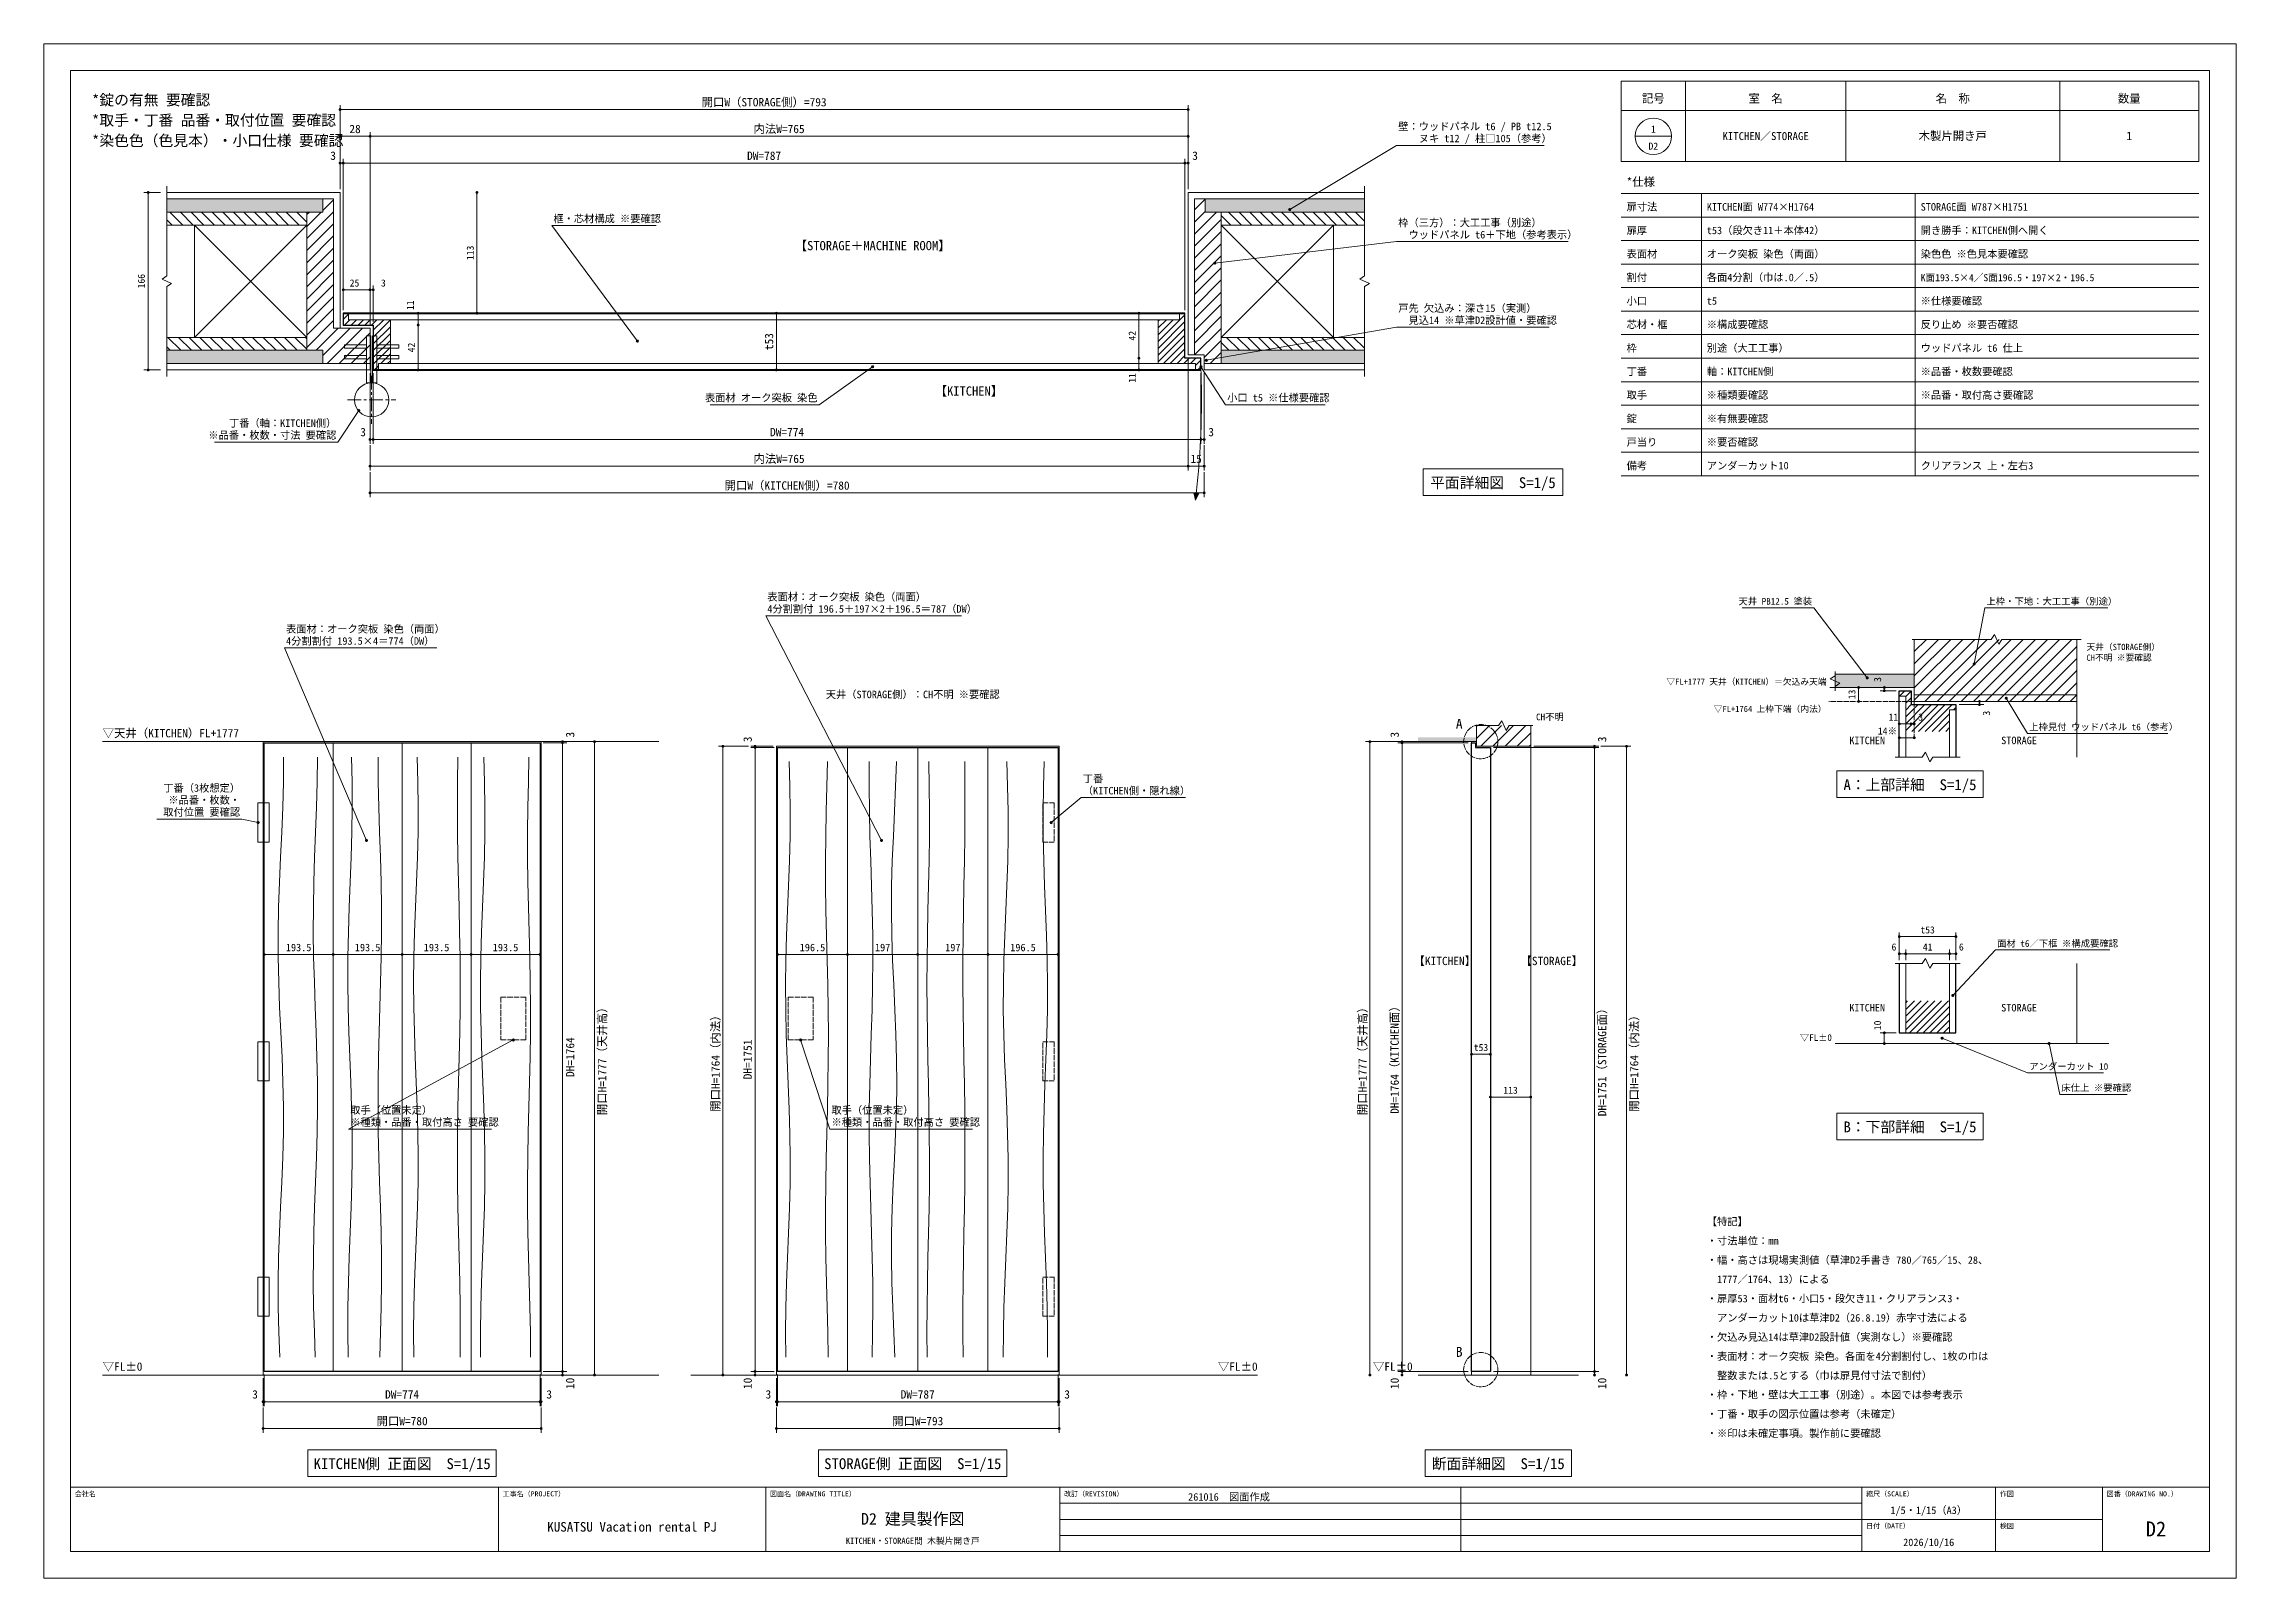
# Model space of a CAD drawing. Header units: millimetres. Extents: x 5 to 415, y 5 to 292.
import ezdxf
from ezdxf.enums import TextEntityAlignment as Align

# ---------------------------------------------------------------- set-up
doc = ezdxf.new("R2010")
doc.units = ezdxf.units.MM
doc.linetypes.add('CENTER', pattern=[5.08, 3.175, -0.635, 0.635, -0.635])
doc.linetypes.add('DASHED', pattern=[1.524, 1.27, -0.254])
for name, color, linetype in [('ハッチ', 8, 'Continuous'), ('図名', 7, 'Continuous'), ('図枠', 7, 'Continuous'), ('外形線', 7, 'Continuous'), ('寸法', 7, 'Continuous'), ('文字', 7, 'Continuous'), ('木目', 8, 'Continuous'), ('注記', 7, 'Continuous'), ('細線', 7, 'Continuous'), ('金物', 5, 'Continuous')]:
    doc.layers.add(name, color=color, linetype=linetype)
doc.styles.add('JP', font='msgothic.ttc')

msp = doc.modelspace()

# ---------------------------------------------------------------- texts
at = {"layer": '図名', "style": 'JP'}
for s, p in [('平面詳細図\u3000S=1/5', (276, 208.9)), ('A：上部詳細\u3000S=1/5', (354, 152.4)), ('B：下部詳細\u3000S=1/5', (354, 88.4)), ('KITCHEN側 正面図\u3000S=1/15', (72, 25.4)), ('STORAGE側 正面図\u3000S=1/15', (167.5, 25.4)), ('断面詳細図\u3000S=1/15', (277, 25.4))]:
    msp.add_text(s, height=2.028, dxfattribs=at).set_placement(p, align=Align.CENTER)
at = {"layer": '図枠', "true_color": 0x555555, "style": 'JP'}
for s, p in [('会社名', (10.8, 20.3)), ('工事名（PROJECT）', (90.8, 20.3)), ('図面名（DRAWING TITLE）', (140.8, 20.3)), ('改訂（REVISION）', (195.8, 20.3)), ('縮尺（SCALE）', (345.8, 20.3)), ('作図', (370.8, 20.3)), ('図番（DRAWING NO.）', (390.8, 20.3)), ('日付（DATE）', (345.8, 14.3)), ('検図', (370.8, 14.3))]:
    msp.add_text(s, height=0.936, dxfattribs=at).set_placement(p)
at = {"layer": '寸法', "style": 'JP'}
for s, height, p in [('開口W（STORAGE側）=793', 1.56, (139.7, 280.3)), ('28', 1.56, (63.2, 275.3)), ('内法W=765', 1.56, (142.5, 275.3)), ('3', 1.56, (59.1, 270.3)), ('DW=787', 1.56, (139.7, 270.3)), ('3', 1.56, (220.3, 270.3)), ('25', 1.326, (63.1, 246.6)), ('3', 1.33, (68.5, 246.6)), ('3', 1.56, (64.7, 218.6)), ('DW=774', 1.56, (144, 218.6)), ('3', 1.56, (223.3, 218.6)), ('内法W=765', 1.56, (142.5, 213.6)), ('15', 1.56, (220.5, 213.6)), ('開口W（KITCHEN側）=780', 1.56, (144, 208.6)), ('11', 1.326, (350.9, 165.4)), ('3', 1.33, (356, 165.4)), ('193.5', 1.404, (52.65, 122.27)), ('193.5', 1.404, (65.55, 122.27)), ('193.5', 1.404, (78.45, 122.27)), ('193.5', 1.404, (91.35, 122.27)), ('196.5', 1.404, (148.75, 122.27)), ('197', 1.404, (161.87, 122.27)), ('197', 1.404, (175, 122.27)), ('196.5', 1.404, (188.12, 122.27)), ('6', 1.33, (351, 122.4)), ('t53', 1.326, (357.3, 125.6)), ('41', 1.326, (357.3, 122.4)), ('6', 1.33, (363.6, 122.4)), ('t53', 1.326, (273.77, 103.6)), ('113', 1.326, (279.3, 95.6)), ('3', 1.56, (44.5, 38.6)), ('DW=774', 1.56, (72, 38.6)), ('3', 1.56, (99.5, 38.6)), ('3', 1.56, (140.5, 38.6)), ('DW=787', 1.56, (168.43, 38.6)), ('3', 1.56, (196.37, 38.6)), ('開口W=780', 1.56, (72, 33.6)), ('開口W=793', 1.56, (168.43, 33.6))]:
    msp.add_text(s, height=height, dxfattribs=at).set_placement(p, align=Align.CENTER)
for s, height, p in [('113', 1.326, (85.4, 252.9)), ('166', 1.326, (23.9, 247.6)), ('11', 1.326, (74.2, 243.1)), ('42', 1.326, (209.2, 237.4)), ('42', 1.326, (74.4, 235.2)), ('t53', 1.56, (141.4, 236.3)), ('11', 1.326, (209.2, 229.5)), ('3', 1.33, (348.6, 173.1)), ('13', 1.326, (343.8, 170.3)), ('3', 1.33, (368.96, 166.8)), ('3', 1.56, (104.2, 162.77)), ('3', 1.56, (137.4, 161.9)), ('3', 1.56, (258.4, 162.77)), ('3', 1.56, (297.2, 161.9)), ('開口H=1777（天井高）', 1.56, (110.2, 102.23)), ('開口H=1777（天井高）', 1.56, (252.4, 102.23)), ('DH=1764（KITCHEN面）', 1.56, (258.4, 102.47)), ('DH=1751（STORAGE面）', 1.56, (297.2, 102.03)), ('開口H=1764（内法）', 1.56, (131.4, 101.8)), ('開口H=1764（内法）', 1.56, (303.2, 101.8)), ('10', 1.326, (348.6, 108.4)), ('DH=1764', 1.56, (104.2, 102.47)), ('DH=1751', 1.56, (137.4, 102.03)), ('10', 1.56, (104.2, 41.43)), ('10', 1.56, (137.4, 41.43)), ('10', 1.56, (258.4, 41.43)), ('10', 1.56, (297.2, 41.43))]:
    msp.add_text(s, height=height, rotation=90, dxfattribs=at).set_placement(p, align=Align.CENTER)
at = {"layer": '寸法', "true_color": 0xd81e1e, "style": 'JP'}
msp.add_text('14※', height=1.326, dxfattribs=at).set_placement((349.8, 162.8), align=Align.CENTER)
at = {"layer": '文字', "true_color": 0xd81e1e, "style": 'JP'}
for s, height, p in [('*錠の有無 要確認', 2.028, (14, 280.5)), ('*取手・丁番 品番・取付位置 要確認', 2.028, (14, 276.7)), ('*染色色（色見本）・小口仕様 要確認', 2.028, (14, 272.9)), ('染色色 ※色見本要確認', 1.404, (356, 252)), ('※仕様要確認', 1.404, (356, 243.2)), ('※構成要確認', 1.404, (316, 238.8)), ('反り止め ※要否確認', 1.404, (356, 238.8)), ('※品番・枚数要確認', 1.404, (356, 230)), ('※種類要確認', 1.404, (316, 225.6)), ('※品番・取付高さ要確認', 1.404, (356, 225.6)), ('※有無要確認', 1.404, (316, 221.2)), ('※要否確認', 1.404, (316, 216.8)), ('天井（STORAGE側）', 1.17, (387, 178.6)), ('CH不明 ※要確認', 1.17, (387, 176.6)), ('CH不明', 1.248, (284.07, 165.47)), ('・欠込み見込14は草津D2設計値（実測なし）※要確認', 1.404, (316, 49.4)), ('・※印は未確定事項。製作前に要確認', 1.404, (316, 31.4))]:
    msp.add_text(s, height=height, dxfattribs=at).set_placement(p)
at = {"layer": '文字', "style": 'JP'}
for s, height, p in [('記号', 1.56, (306, 281)), ('室\u3000名', 1.56, (327, 281)), ('名\u3000称', 1.56, (362, 281)), ('数量', 1.56, (395, 281)), ('1', 1.33, (306, 275.4)), ('KITCHEN／STORAGE', 1.482, (327, 274)), ('木製片開き戸', 1.56, (362, 274)), ('1', 1.56, (395, 274)), ('D2', 1.326, (306, 272.2)), ('【STORAGE＋MACHINE ROOM】', 1.716, (160, 253.4)), ('【KITCHEN】', 1.716, (178, 226.2)), ('KITCHEN', 1.404, (346, 161)), ('STORAGE', 1.404, (374.4, 161)), ('【KITCHEN】', 1.56, (267, 119.67)), ('【STORAGE】', 1.56, (287, 119.67)), ('KITCHEN', 1.404, (346, 111)), ('STORAGE', 1.404, (374.4, 111)), ('D2 建具製作図', 2.184, (167.5, 15)), ('1/5・1/15（A3）', 1.404, (357.5, 17)), ('KUSATSU Vacation rental PJ', 1.794, (115, 13.7)), ('KITCHEN・STORAGE間 木製片開き戸', 1.17, (167.5, 11.4)), ('2026/10/16', 1.404, (357.5, 11)), ('D2', 2.808, (400, 12.8))]:
    msp.add_text(s, height=height, dxfattribs=at).set_placement(p, align=Align.CENTER)
for s, height, p in [('*仕様', 1.56, (301, 265.4)), ('扉寸法', 1.404, (301, 260.8)), ('KITCHEN面 W774×H1764', 1.404, (316, 260.8)), ('STORAGE面 W787×H1751', 1.404, (356, 260.8)), ('扉厚', 1.404, (301, 256.4)), ('t53（段欠き11＋本体42）', 1.404, (316, 256.4)), ('開き勝手：KITCHEN側へ開く', 1.404, (356, 256.4)), ('表面材', 1.404, (301, 252)), ('オーク突板 染色（両面）', 1.404, (316, 252)), ('割付', 1.404, (301, 247.6)), ('各面4分割（巾は.0／.5）', 1.404, (316, 247.6)), ('K面193.5×4／S面196.5・197×2・196.5', 1.326, (356, 247.6)), ('小口', 1.404, (301, 243.2)), ('t5', 1.404, (316, 243.2)), ('芯材・框', 1.404, (301, 238.8)), ('枠', 1.4, (301, 234.4)), ('別途（大工工事）', 1.404, (316, 234.4)), ('ウッドパネル t6 仕上', 1.404, (356, 234.4)), ('丁番', 1.404, (301, 230)), ('軸：KITCHEN側', 1.404, (316, 230)), ('取手', 1.404, (301, 225.6)), ('錠', 1.4, (301, 221.2)), ('戸当り', 1.404, (301, 216.8)), ('備考', 1.404, (301, 212.4)), ('アンダーカット10', 1.404, (316, 212.4)), ('クリアランス 上・左右3', 1.404, (356, 212.4)), ('▽天井（KITCHEN）FL+1777', 1.56, (16, 162.27)), ('【特記】', 1.404, (316, 71)), ('・寸法単位：mm', 1.404, (316, 67.4)), ('・幅・高さは現場実測値（草津D2手書き 780／765／15、28、', 1.404, (316, 63.8)), ('\u30001777／1764、13）による', 1.404, (316, 60.2)), ('・扉厚53・面材t6・小口5・段欠き11・クリアランス3・', 1.404, (316, 56.6)), ('\u3000アンダーカット10は草津D2（26.8.19）赤字寸法による', 1.404, (316, 53)), ('▽FL±0', 1.56, (16, 43.8)), ('・表面材：オーク突板 染色。各面を4分割割付し、1枚の巾は', 1.404, (316, 45.8)), ('\u3000整数または.5とする（巾は扉見付寸法で割付）', 1.404, (316, 42.2)), ('・枠・下地・壁は大工工事（別途）。本図では参考表示', 1.404, (316, 38.6)), ('・丁番・取手の図示位置は参考（未確定）', 1.404, (316, 35)), ('261016\u3000図面作成', 1.404, (219, 19.5))]:
    msp.add_text(s, height=height, dxfattribs=at).set_placement(p)
for s, height, p in [('▽FL+1777 天井（KITCHEN）＝欠込み天端', 1.17, (338.4, 172.1)), ('▽FL+1764 上枠下端（内法）', 1.17, (338.4, 167)), ('A', 1.87, (270.33, 163.87)), ('▽FL±0', 1.248, (339.4, 105.5)), ('▽FL±0', 1.56, (232, 43.8)), ('▽FL±0', 1.56, (261, 43.8)), ('B', 1.87, (270.33, 46.4))]:
    msp.add_text(s, height=height, dxfattribs=at).set_placement(p, align=Align.RIGHT)
at = {"layer": '文字', "true_color": 0xd81e1e, "style": 'JP'}
msp.add_text('天井（STORAGE側）：CH不明 ※要確認', height=1.404, dxfattribs=at).set_placement((167.5, 169.6), align=Align.CENTER)
at = {"layer": '注記', "style": 'JP'}
for s, height, p in [('壁：ウッドパネル t6 / PB t12.5', 1.404, (258.3, 275.85)), ('\u3000\u3000ヌキ t12 / 柱□105（参考）', 1.404, (258.3, 273.6)), ('枠（三方）：大工工事（別途）', 1.404, (258.3, 257.85)), ('\u3000ウッドパネル t6＋下地（参考表示）', 1.404, (258.3, 255.6)), ('戸先 欠込み：深さ15（実測）', 1.404, (258.3, 241.85)), ('表面材：オーク突板 染色（両面）', 1.404, (140.3, 187.85)), ('4分割割付 196.5＋197×2＋196.5＝787（DW）', 1.404, (140.3, 185.6)), ('上枠・下地：大工工事（別途）', 1.248, (368.3, 187.1)), ('表面材：オーク突板 染色（両面）', 1.404, (50.3, 181.85)), ('4分割割付 193.5×4＝774（DW）', 1.404, (50.3, 179.6)), ('上枠見付 ウッドパネル t6（参考）', 1.248, (376.3, 163.6)), ('アンダーカット 10', 1.248, (376.3, 100.1))]:
    msp.add_text(s, height=height, dxfattribs=at).set_placement(p)
at = {"layer": '注記', "true_color": 0xd81e1e, "style": 'JP'}
for s, height, p in [('框・芯材構成 ※要確認', 1.404, (100.3, 258.6)), ('\u3000見込14 ※草津D2設計値・要確認', 1.404, (258.3, 239.6)), ('小口 t5 ※仕様要確認', 1.404, (226.3, 225.1)), ('面材 t6／下框 ※構成要確認', 1.248, (370.3, 123.1)), ('床仕上 ※要確認', 1.248, (382.3, 96.1))]:
    msp.add_text(s, height=height, dxfattribs=at).set_placement(p)
at = {"layer": '注記', "style": 'JP'}
for s, height, p in [('表面材 オーク突板 染色', 1.404, (149.7, 225.1)), ('天井 PB12.5 塗装', 1.248, (335.7, 187.1))]:
    msp.add_text(s, height=height, dxfattribs=at).set_placement(p, align=Align.RIGHT)
at = {"layer": '注記', "true_color": 0x1d1ddd, "style": 'JP'}
for s, p in [('丁番（軸：KITCHEN側）', (59.7, 220.35)), ('※品番・枚数・寸法 要確認', (59.7, 218.1)), ('丁番（3枚想定）', (41.7, 152.1)), ('\u3000取付位置 要確認', (41.7, 147.6)), ('※品番・枚数・', (41.7, 149.85))]:
    msp.add_text(s, height=1.404, dxfattribs=at).set_placement(p, align=Align.RIGHT)
for s, p in [('丁番', (199.3, 153.85)), ('（KITCHEN側・隠れ線）', (199.3, 151.6)), ('取手（位置未定）', (62.3, 91.85)), ('※種類・品番・取付高さ 要確認', (62.3, 89.6)), ('取手（位置未定）', (152.3, 91.85)), ('※種類・品番・取付高さ 要確認', (152.3, 89.6))]:
    msp.add_text(s, height=1.404, dxfattribs=at).set_placement(p)

# ---------------------------------------------------------------- hatches: boundary and pattern name
at = {"layer": 'ハッチ', "true_color": 0xe6e6e6}
for points in [[(28, 260.5), (57.2, 260.5), (57.2, 263), (28, 263)], [(222.2, 260.5), (252, 260.5), (252, 263), (222.2, 263)], [(28, 232.2), (57.2, 232.2), (57.2, 234.7), (28, 234.7)], [(225.2, 232.2), (252, 232.2), (252, 234.7), (225.2, 234.7)], [(340, 171.6), (354.8, 171.6), (354.8, 174.1), (340, 174.1)], [(262, 161.47), (272.93, 161.47), (272.93, 162.3), (262, 162.3)]]:
    msp.add_hatch(color=7, dxfattribs=at).paths.add_polyline_path(points)
at = {"layer": 'ハッチ', "true_color": 0x969696}
h = msp.add_hatch(dxfattribs=at)
h.set_pattern_fill('ANSI31', scale=0.503937)
h.paths.add_polyline_path([(54.2, 234.7), (57.2, 234.7), (57.2, 232.2), (66, 232.2), (66, 238.8), (59.2, 238.8), (59.2, 263), (57.2, 263), (57.2, 260.5), (54.2, 260.5)])
h = msp.add_hatch(dxfattribs=at)
h.set_pattern_fill('ANSI31', scale=0.503937)
h.paths.add_polyline_path([(225.2, 260.5), (225.2, 232.2), (222, 232.2), (222, 233.8), (220.2, 233.8), (220.2, 263), (222.2, 263), (222.2, 260.5)])
h = msp.add_hatch(dxfattribs=at)
h.set_pattern_fill('ANSI31', scale=0.440945, angle=-90)
h.paths.add_polyline_path([(28, 258.1), (54.2, 258.1), (54.2, 260.5), (28, 260.5)])
h = msp.add_hatch(dxfattribs=at)
h.set_pattern_fill('ANSI31', scale=0.440945, angle=-90)
h.paths.add_polyline_path([(225.2, 258.1), (252, 258.1), (252, 260.5), (225.2, 260.5)])
at = {"layer": 'ハッチ', "true_color": 0x000000}
h = msp.add_hatch(dxfattribs=at)
h.set_pattern_fill('ANSI31', scale=0.283465)
h.paths.add_polyline_path([(66.6, 239.4), (66.6, 231), (67.6, 231), (67.6, 232.2), (69.8, 232.2), (69.8, 240.4), (62, 240.4), (62, 241.6), (61, 241.6), (61, 239.4)])
h = msp.add_hatch(dxfattribs=at)
h.set_pattern_fill('ANSI31', scale=0.283465)
h.paths.add_polyline_path([(213.4, 232.2), (220.4, 232.2), (220.4, 231), (221.4, 231), (221.4, 233.2), (218.4, 233.2), (218.4, 241.6), (217.4, 241.6), (217.4, 240.4), (213.4, 240.4)])
at = {"layer": 'ハッチ', "true_color": 0x969696}
h = msp.add_hatch(dxfattribs=at)
h.set_pattern_fill('ANSI31', scale=0.440945, angle=-90)
h.paths.add_polyline_path([(28, 234.7), (54.2, 234.7), (54.2, 237.1), (28, 237.1)])
h = msp.add_hatch(dxfattribs=at)
h.set_pattern_fill('ANSI31', scale=0.440945, angle=-90)
h.paths.add_polyline_path([(225.2, 234.7), (252, 234.7), (252, 237.1), (225.2, 237.1)])
at = {"layer": 'ハッチ'}
msp.add_hatch(color=7, dxfattribs=at).paths.add_polyline_path([(220.37, 206.67), (220.04, 208.03), (221, 207.92)])
at = {"layer": 'ハッチ', "true_color": 0x969696}
h = msp.add_hatch(dxfattribs=at)
h.set_pattern_fill('ANSI31', scale=0.503937)
h.paths.add_polyline_path([(354.8, 180.6), (354.8, 169), (385.2, 169), (385.2, 180.6)])
at = {"layer": 'ハッチ', "true_color": 0x000000}
h = msp.add_hatch(dxfattribs=at)
h.set_pattern_fill('ANSI31', scale=0.283465)
h.paths.add_polyline_path([(352, 170), (352, 171), (354.2, 171), (354.2, 168.4), (362.6, 168.4), (362.6, 167.4), (361.4, 167.4), (361.4, 163.4), (353.2, 163.4), (353.2, 170)])
at = {"layer": 'ハッチ', "true_color": 0x969696}
h = msp.add_hatch(dxfattribs=at)
h.set_pattern_fill('ANSI31', scale=0.503937)
h.paths.add_polyline_path([(272.93, 164.47), (272.93, 160.6), (283.07, 160.6), (283.07, 164.47)])
at = {"layer": 'ハッチ', "true_color": 0x000000}
h = msp.add_hatch(dxfattribs=at)
h.set_pattern_fill('ANSI31', scale=0.283465)
h.paths.add_polyline_path([(353.2, 107), (361.4, 107), (361.4, 113), (353.2, 113)])
at = {"layer": '寸法'}
h = msp.add_hatch(color=7, dxfattribs=at)
edge = h.paths.add_edge_path()
edge.add_arc((60.4, 279.7), 0.28, 0, 360)
h = msp.add_hatch(color=7, dxfattribs=at)
edge = h.paths.add_edge_path()
edge.add_arc((219, 279.7), 0.28, 0, 360)
h = msp.add_hatch(color=7, dxfattribs=at)
edge = h.paths.add_edge_path()
edge.add_arc((60.4, 274.7), 0.28, 0, 360)
h = msp.add_hatch(color=7, dxfattribs=at)
edge = h.paths.add_edge_path()
edge.add_arc((66, 274.7), 0.28, 0, 360)
h = msp.add_hatch(color=7, dxfattribs=at)
edge = h.paths.add_edge_path()
edge.add_arc((219, 274.7), 0.28, 0, 360)
h = msp.add_hatch(color=7, dxfattribs=at)
edge = h.paths.add_edge_path()
edge.add_arc((60.4, 269.7), 0.28, 0, 360)
h = msp.add_hatch(color=7, dxfattribs=at)
edge = h.paths.add_edge_path()
edge.add_arc((61, 269.7), 0.28, 0, 360)
h = msp.add_hatch(color=7, dxfattribs=at)
edge = h.paths.add_edge_path()
edge.add_arc((218.4, 269.7), 0.28, 0, 360)
h = msp.add_hatch(color=7, dxfattribs=at)
edge = h.paths.add_edge_path()
edge.add_arc((219, 269.7), 0.28, 0, 360)
h = msp.add_hatch(color=7, dxfattribs=at)
edge = h.paths.add_edge_path()
edge.add_arc((24.5, 264.2), 0.28, 0, 360)
h = msp.add_hatch(color=7, dxfattribs=at)
edge = h.paths.add_edge_path()
edge.add_arc((86, 264.2), 0.28, 0, 360)
h = msp.add_hatch(color=7, dxfattribs=at)
edge = h.paths.add_edge_path()
edge.add_arc((61, 246), 0.28, 0, 360)
h = msp.add_hatch(color=7, dxfattribs=at)
edge = h.paths.add_edge_path()
edge.add_arc((66, 246), 0.28, 0, 360)
h = msp.add_hatch(color=7, dxfattribs=at)
edge = h.paths.add_edge_path()
edge.add_arc((66.6, 246), 0.28, 0, 360)
h = msp.add_hatch(color=7, dxfattribs=at)
edge = h.paths.add_edge_path()
edge.add_arc((75, 241.6), 0.28, 0, 360)
h = msp.add_hatch(color=7, dxfattribs=at)
edge = h.paths.add_edge_path()
edge.add_arc((75, 239.4), 0.28, 0, 360)
h = msp.add_hatch(color=7, dxfattribs=at)
edge = h.paths.add_edge_path()
edge.add_arc((86, 241.6), 0.28, 0, 360)
h = msp.add_hatch(color=7, dxfattribs=at)
edge = h.paths.add_edge_path()
edge.add_arc((142, 241.6), 0.28, 0, 360)
h = msp.add_hatch(color=7, dxfattribs=at)
edge = h.paths.add_edge_path()
edge.add_arc((209.8, 241.6), 0.28, 0, 360)
h = msp.add_hatch(color=7, dxfattribs=at)
edge = h.paths.add_edge_path()
edge.add_arc((24.5, 231), 0.28, 0, 360)
h = msp.add_hatch(color=7, dxfattribs=at)
edge = h.paths.add_edge_path()
edge.add_arc((75, 231), 0.28, 0, 360)
h = msp.add_hatch(color=7, dxfattribs=at)
edge = h.paths.add_edge_path()
edge.add_arc((142, 231), 0.28, 0, 360)
h = msp.add_hatch(color=7, dxfattribs=at)
edge = h.paths.add_edge_path()
edge.add_arc((209.8, 233.2), 0.28, 0, 360)
h = msp.add_hatch(color=7, dxfattribs=at)
edge = h.paths.add_edge_path()
edge.add_arc((209.8, 231), 0.28, 0, 360)
h = msp.add_hatch(color=7, dxfattribs=at)
edge = h.paths.add_edge_path()
edge.add_arc((66, 218), 0.28, 0, 360)
h = msp.add_hatch(color=7, dxfattribs=at)
edge = h.paths.add_edge_path()
edge.add_arc((66.6, 218), 0.28, 0, 360)
h = msp.add_hatch(color=7, dxfattribs=at)
edge = h.paths.add_edge_path()
edge.add_arc((221.4, 218), 0.28, 0, 360)
h = msp.add_hatch(color=7, dxfattribs=at)
edge = h.paths.add_edge_path()
edge.add_arc((222, 218), 0.28, 0, 360)
h = msp.add_hatch(color=7, dxfattribs=at)
edge = h.paths.add_edge_path()
edge.add_arc((66, 213), 0.28, 0, 360)
h = msp.add_hatch(color=7, dxfattribs=at)
edge = h.paths.add_edge_path()
edge.add_arc((219, 213), 0.28, 0, 360)
h = msp.add_hatch(color=7, dxfattribs=at)
edge = h.paths.add_edge_path()
edge.add_arc((222, 213), 0.28, 0, 360)
h = msp.add_hatch(color=7, dxfattribs=at)
edge = h.paths.add_edge_path()
edge.add_arc((66, 208), 0.28, 0, 360)
h = msp.add_hatch(color=7, dxfattribs=at)
edge = h.paths.add_edge_path()
edge.add_arc((222, 208), 0.28, 0, 360)
h = msp.add_hatch(color=7, dxfattribs=at)
edge = h.paths.add_edge_path()
edge.add_arc((344.4, 171.6), 0.28, 0, 360)
h = msp.add_hatch(color=7, dxfattribs=at)
edge = h.paths.add_edge_path()
edge.add_arc((344.4, 169), 0.28, 0, 360)
h = msp.add_hatch(color=7, dxfattribs=at)
edge = h.paths.add_edge_path()
edge.add_arc((349.2, 171.6), 0.28, 0, 360)
h = msp.add_hatch(color=7, dxfattribs=at)
edge = h.paths.add_edge_path()
edge.add_arc((349.2, 171), 0.28, 0, 360)
h = msp.add_hatch(color=7, dxfattribs=at)
edge = h.paths.add_edge_path()
edge.add_arc((367, 169), 0.28, 0, 360)
h = msp.add_hatch(color=7, dxfattribs=at)
edge = h.paths.add_edge_path()
edge.add_arc((367, 168.4), 0.28, 0, 360)
h = msp.add_hatch(color=7, dxfattribs=at)
edge = h.paths.add_edge_path()
edge.add_arc((352, 164.8), 0.28, 0, 360)
h = msp.add_hatch(color=7, dxfattribs=at)
edge = h.paths.add_edge_path()
edge.add_arc((354.2, 164.8), 0.28, 0, 360)
h = msp.add_hatch(color=7, dxfattribs=at)
edge = h.paths.add_edge_path()
edge.add_arc((354.8, 164.8), 0.28, 0, 360)
h = msp.add_hatch(color=7, dxfattribs=at)
edge = h.paths.add_edge_path()
edge.add_arc((102, 161.47), 0.28, 0, 360)
h = msp.add_hatch(color=7, dxfattribs=at)
edge = h.paths.add_edge_path()
edge.add_arc((102, 161.27), 0.28, 0, 360)
h = msp.add_hatch(color=7, dxfattribs=at)
edge = h.paths.add_edge_path()
edge.add_arc((108, 161.47), 0.28, 0, 360)
h = msp.add_hatch(color=7, dxfattribs=at)
edge = h.paths.add_edge_path()
edge.add_arc((132, 160.6), 0.28, 0, 360)
h = msp.add_hatch(color=7, dxfattribs=at)
edge = h.paths.add_edge_path()
edge.add_arc((138, 160.6), 0.28, 0, 360)
h = msp.add_hatch(color=7, dxfattribs=at)
edge = h.paths.add_edge_path()
edge.add_arc((138, 160.4), 0.28, 0, 360)
h = msp.add_hatch(color=7, dxfattribs=at)
edge = h.paths.add_edge_path()
edge.add_arc((253, 161.47), 0.28, 0, 360)
h = msp.add_hatch(color=7, dxfattribs=at)
edge = h.paths.add_edge_path()
edge.add_arc((259, 161.47), 0.28, 0, 360)
h = msp.add_hatch(color=7, dxfattribs=at)
edge = h.paths.add_edge_path()
edge.add_arc((259, 161.27), 0.28, 0, 360)
h = msp.add_hatch(color=7, dxfattribs=at)
edge = h.paths.add_edge_path()
edge.add_arc((295, 160.6), 0.28, 0, 360)
h = msp.add_hatch(color=7, dxfattribs=at)
edge = h.paths.add_edge_path()
edge.add_arc((295, 160.4), 0.28, 0, 360)
h = msp.add_hatch(color=7, dxfattribs=at)
edge = h.paths.add_edge_path()
edge.add_arc((301, 160.6), 0.28, 0, 360)
h = msp.add_hatch(color=7, dxfattribs=at)
edge = h.paths.add_edge_path()
edge.add_arc((352, 162.2), 0.28, 0, 360)
h = msp.add_hatch(color=7, dxfattribs=at)
edge = h.paths.add_edge_path()
edge.add_arc((354.8, 162.2), 0.28, 0, 360)
h = msp.add_hatch(color=7, dxfattribs=at)
edge = h.paths.add_edge_path()
edge.add_arc((352, 125), 0.28, 0, 360)
h = msp.add_hatch(color=7, dxfattribs=at)
edge = h.paths.add_edge_path()
edge.add_arc((362.6, 125), 0.28, 0, 360)
h = msp.add_hatch(color=7, dxfattribs=at)
edge = h.paths.add_edge_path()
edge.add_arc((46.2, 121.67), 0.28, 0, 360)
h = msp.add_hatch(color=7, dxfattribs=at)
edge = h.paths.add_edge_path()
edge.add_arc((59.1, 121.67), 0.28, 0, 360)
h = msp.add_hatch(color=7, dxfattribs=at)
edge = h.paths.add_edge_path()
edge.add_arc((72, 121.67), 0.28, 0, 360)
h = msp.add_hatch(color=7, dxfattribs=at)
edge = h.paths.add_edge_path()
edge.add_arc((84.9, 121.67), 0.28, 0, 360)
h = msp.add_hatch(color=7, dxfattribs=at)
edge = h.paths.add_edge_path()
edge.add_arc((97.8, 121.67), 0.28, 0, 360)
h = msp.add_hatch(color=7, dxfattribs=at)
edge = h.paths.add_edge_path()
edge.add_arc((142.2, 121.67), 0.28, 0, 360)
h = msp.add_hatch(color=7, dxfattribs=at)
edge = h.paths.add_edge_path()
edge.add_arc((155.3, 121.67), 0.28, 0, 360)
h = msp.add_hatch(color=7, dxfattribs=at)
edge = h.paths.add_edge_path()
edge.add_arc((168.43, 121.67), 0.28, 0, 360)
h = msp.add_hatch(color=7, dxfattribs=at)
edge = h.paths.add_edge_path()
edge.add_arc((181.57, 121.67), 0.28, 0, 360)
h = msp.add_hatch(color=7, dxfattribs=at)
edge = h.paths.add_edge_path()
edge.add_arc((194.67, 121.67), 0.28, 0, 360)
h = msp.add_hatch(color=7, dxfattribs=at)
edge = h.paths.add_edge_path()
edge.add_arc((352, 121.8), 0.28, 0, 360)
h = msp.add_hatch(color=7, dxfattribs=at)
edge = h.paths.add_edge_path()
edge.add_arc((353.2, 121.8), 0.28, 0, 360)
h = msp.add_hatch(color=7, dxfattribs=at)
edge = h.paths.add_edge_path()
edge.add_arc((361.4, 121.8), 0.28, 0, 360)
h = msp.add_hatch(color=7, dxfattribs=at)
edge = h.paths.add_edge_path()
edge.add_arc((362.6, 121.8), 0.28, 0, 360)
h = msp.add_hatch(color=7, dxfattribs=at)
edge = h.paths.add_edge_path()
edge.add_arc((349.2, 107), 0.28, 0, 360)
h = msp.add_hatch(color=7, dxfattribs=at)
edge = h.paths.add_edge_path()
edge.add_arc((272, 103), 0.28, 0, 360)
h = msp.add_hatch(color=7, dxfattribs=at)
edge = h.paths.add_edge_path()
edge.add_arc((275.53, 103), 0.28, 0, 360)
h = msp.add_hatch(color=7, dxfattribs=at)
edge = h.paths.add_edge_path()
edge.add_arc((349.2, 105), 0.28, 0, 360)
h = msp.add_hatch(color=7, dxfattribs=at)
edge = h.paths.add_edge_path()
edge.add_arc((275.53, 95), 0.28, 0, 360)
h = msp.add_hatch(color=7, dxfattribs=at)
edge = h.paths.add_edge_path()
edge.add_arc((283.07, 95), 0.28, 0, 360)
h = msp.add_hatch(color=7, dxfattribs=at)
edge = h.paths.add_edge_path()
edge.add_arc((102, 43.67), 0.28, 0, 360)
h = msp.add_hatch(color=7, dxfattribs=at)
edge = h.paths.add_edge_path()
edge.add_arc((102, 43), 0.28, 0, 360)
h = msp.add_hatch(color=7, dxfattribs=at)
edge = h.paths.add_edge_path()
edge.add_arc((108, 43), 0.28, 0, 360)
h = msp.add_hatch(color=7, dxfattribs=at)
edge = h.paths.add_edge_path()
edge.add_arc((132, 43), 0.28, 0, 360)
h = msp.add_hatch(color=7, dxfattribs=at)
edge = h.paths.add_edge_path()
edge.add_arc((138, 43.67), 0.28, 0, 360)
h = msp.add_hatch(color=7, dxfattribs=at)
edge = h.paths.add_edge_path()
edge.add_arc((138, 43), 0.28, 0, 360)
h = msp.add_hatch(color=7, dxfattribs=at)
edge = h.paths.add_edge_path()
edge.add_arc((253, 43), 0.28, 0, 360)
h = msp.add_hatch(color=7, dxfattribs=at)
edge = h.paths.add_edge_path()
edge.add_arc((259, 43.67), 0.28, 0, 360)
h = msp.add_hatch(color=7, dxfattribs=at)
edge = h.paths.add_edge_path()
edge.add_arc((259, 43), 0.28, 0, 360)
h = msp.add_hatch(color=7, dxfattribs=at)
edge = h.paths.add_edge_path()
edge.add_arc((295, 43.67), 0.28, 0, 360)
h = msp.add_hatch(color=7, dxfattribs=at)
edge = h.paths.add_edge_path()
edge.add_arc((295, 43), 0.28, 0, 360)
h = msp.add_hatch(color=7, dxfattribs=at)
edge = h.paths.add_edge_path()
edge.add_arc((301, 43), 0.28, 0, 360)
h = msp.add_hatch(color=7, dxfattribs=at)
edge = h.paths.add_edge_path()
edge.add_arc((46, 38), 0.28, 0, 360)
h = msp.add_hatch(color=7, dxfattribs=at)
edge = h.paths.add_edge_path()
edge.add_arc((46.2, 38), 0.28, 0, 360)
h = msp.add_hatch(color=7, dxfattribs=at)
edge = h.paths.add_edge_path()
edge.add_arc((97.8, 38), 0.28, 0, 360)
h = msp.add_hatch(color=7, dxfattribs=at)
edge = h.paths.add_edge_path()
edge.add_arc((98, 38), 0.28, 0, 360)
h = msp.add_hatch(color=7, dxfattribs=at)
edge = h.paths.add_edge_path()
edge.add_arc((142, 38), 0.28, 0, 360)
h = msp.add_hatch(color=7, dxfattribs=at)
edge = h.paths.add_edge_path()
edge.add_arc((142.2, 38), 0.28, 0, 360)
h = msp.add_hatch(color=7, dxfattribs=at)
edge = h.paths.add_edge_path()
edge.add_arc((194.67, 38), 0.28, 0, 360)
h = msp.add_hatch(color=7, dxfattribs=at)
edge = h.paths.add_edge_path()
edge.add_arc((194.87, 38), 0.28, 0, 360)
h = msp.add_hatch(color=7, dxfattribs=at)
edge = h.paths.add_edge_path()
edge.add_arc((46, 33), 0.28, 0, 360)
h = msp.add_hatch(color=7, dxfattribs=at)
edge = h.paths.add_edge_path()
edge.add_arc((98, 33), 0.28, 0, 360)
h = msp.add_hatch(color=7, dxfattribs=at)
edge = h.paths.add_edge_path()
edge.add_arc((142, 33), 0.28, 0, 360)
h = msp.add_hatch(color=7, dxfattribs=at)
edge = h.paths.add_edge_path()
edge.add_arc((194.87, 33), 0.28, 0, 360)
at = {"layer": '注記'}
h = msp.add_hatch(color=7, dxfattribs=at)
edge = h.paths.add_edge_path()
edge.add_arc((238, 261), 0.3, 0, 360)
h = msp.add_hatch(color=7, dxfattribs=at)
edge = h.paths.add_edge_path()
edge.add_arc((224, 251), 0.3, 0, 360)
h = msp.add_hatch(color=7, dxfattribs=at)
edge = h.paths.add_edge_path()
edge.add_arc((116, 236.4), 0.3, 0, 360)
h = msp.add_hatch(color=7, dxfattribs=at)
edge = h.paths.add_edge_path()
edge.add_arc((160, 231.6), 0.3, 0, 360)
h = msp.add_hatch(color=7, dxfattribs=at)
edge = h.paths.add_edge_path()
edge.add_arc((221.4, 231.6), 0.3, 0, 360)
h = msp.add_hatch(color=7, dxfattribs=at)
edge = h.paths.add_edge_path()
edge.add_arc((222.4, 232.8), 0.3, 0, 360)
at = {"layer": '注記', "true_color": 0x1d1ddd}
h = msp.add_hatch(color=7, dxfattribs=at)
edge = h.paths.add_edge_path()
edge.add_arc((63.9, 223.4), 0.3, 0, 360)
at = {"layer": '注記'}
h = msp.add_hatch(color=7, dxfattribs=at)
edge = h.paths.add_edge_path()
edge.add_arc((366, 176), 0.3, 0, 360)
h = msp.add_hatch(color=7, dxfattribs=at)
edge = h.paths.add_edge_path()
edge.add_arc((346, 173.4), 0.3, 0, 360)
h = msp.add_hatch(color=7, dxfattribs=at)
edge = h.paths.add_edge_path()
edge.add_arc((372, 169.6), 0.3, 0, 360)
at = {"layer": '注記', "true_color": 0x1d1ddd}
h = msp.add_hatch(color=7, dxfattribs=at)
edge = h.paths.add_edge_path()
edge.add_arc((45.07, 146.33), 0.3, 0, 360)
h = msp.add_hatch(color=7, dxfattribs=at)
edge = h.paths.add_edge_path()
edge.add_arc((193.4, 146.33), 0.3, 0, 360)
at = {"layer": '注記'}
h = msp.add_hatch(color=7, dxfattribs=at)
edge = h.paths.add_edge_path()
edge.add_arc((65.33, 143), 0.3, 0, 360)
h = msp.add_hatch(color=7, dxfattribs=at)
edge = h.paths.add_edge_path()
edge.add_arc((161.67, 143), 0.3, 0, 360)
h = msp.add_hatch(color=7, dxfattribs=at)
edge = h.paths.add_edge_path()
edge.add_arc((362, 114), 0.3, 0, 360)
at = {"layer": '注記', "true_color": 0x1d1ddd}
h = msp.add_hatch(color=7, dxfattribs=at)
edge = h.paths.add_edge_path()
edge.add_arc((92.8, 105.67), 0.3, 0, 360)
h = msp.add_hatch(color=7, dxfattribs=at)
edge = h.paths.add_edge_path()
edge.add_arc((146.53, 105.67), 0.3, 0, 360)
at = {"layer": '注記'}
h = msp.add_hatch(color=7, dxfattribs=at)
edge = h.paths.add_edge_path()
edge.add_arc((360, 106), 0.3, 0, 360)
h = msp.add_hatch(color=7, dxfattribs=at)
edge = h.paths.add_edge_path()
edge.add_arc((380, 105), 0.3, 0, 360)

# ---------------------------------------------------------------- linework, layer by layer
at = {"layer": '図名', "lineweight": 9}
for points in [[(262.95, 212.5), (289.05, 212.5), (289.05, 207.5), (262.95, 207.5)], [(340.3, 156), (367.7, 156), (367.7, 151), (340.3, 151)], [(340.3, 92), (367.7, 92), (367.7, 87), (340.3, 87)], [(54.4, 29), (89.6, 29), (89.6, 24), (54.4, 24)], [(149.9, 29), (185.1, 29), (185.1, 24), (149.9, 24)], [(263.3, 29), (290.7, 29), (290.7, 24), (263.3, 24)]]:
    msp.add_lwpolyline(points, close=True, dxfattribs=at)
at = {"layer": '図枠', "lineweight": 9}
msp.add_lwpolyline([(5, 292), (415, 292), (415, 5), (5, 5)], close=True, dxfattribs=at)
at = {"layer": '図枠', "lineweight": 18}
for points in [[(10, 287), (410, 287), (410, 10), (10, 10)], [(300, 285), (408, 285), (408, 270), (300, 270)]]:
    msp.add_lwpolyline(points, close=True, dxfattribs=at)
msp.add_lwpolyline([(10, 22), (410, 22)], dxfattribs=at)
at = {"layer": '図枠', "lineweight": 9}
for points in [[(90, 22), (90, 10)], [(140, 22), (140, 10)], [(195, 22), (195, 10)], [(270, 22), (270, 10)], [(345, 22), (345, 10)], [(370, 22), (370, 10)], [(390, 22), (390, 10)]]:
    msp.add_lwpolyline(points, dxfattribs=at)
at = {"layer": '図枠', "lineweight": 5}
for points in [[(195, 19), (345, 19)], [(195, 16), (345, 16)], [(195, 13), (345, 13)], [(345, 16), (390, 16)]]:
    msp.add_lwpolyline(points, dxfattribs=at)
at = {"layer": '外形線', "lineweight": 18}
for points in [[(28, 263), (59.2, 263), (59.2, 238.8), (60.4, 238.8), (60.4, 264.2), (28, 264.2)], [(219, 233.8), (220.2, 233.8), (220.2, 263), (252, 263), (252, 264.2), (219, 264.2)], [(28, 231), (66, 231), (66, 232.2), (28, 232.2)], [(222, 231), (252, 231), (252, 232.2), (222, 232.2)]]:
    msp.add_lwpolyline(points, close=True, dxfattribs=at)
at = {"layer": '外形線', "lineweight": 30}
for points in [[(221.4, 231), (221.4, 233.2), (218.4, 233.2), (218.4, 241.6), (61, 241.6), (61, 239.4), (66.6, 239.4), (66.6, 231)], [(46.2, 161.27), (97.8, 161.27), (97.8, 43.67), (46.2, 43.67)], [(142.2, 160.4), (194.67, 160.4), (194.67, 43.67), (142.2, 43.67)], [(272, 43.67), (272, 161.27), (272.73, 161.27), (272.73, 160.4), (275.53, 160.4), (275.53, 43.67)]]:
    msp.add_lwpolyline(points, close=True, dxfattribs=at)
at = {"layer": '外形線', "lineweight": 40}
for points in [[(61, 241.6), (218.4, 241.6)], [(66.6, 231), (221.4, 231)]]:
    msp.add_lwpolyline(points, dxfattribs=at)
at = {"layer": '外形線', "lineweight": 18}
for points in [[(66, 231), (66, 238.8)], [(219, 233.8), (222, 233.8)], [(222, 231), (222, 233.8)], [(354.8, 180.6), (354.8, 169), (385.2, 169), (385.2, 180.6)], [(340, 171.6), (354.8, 171.6)], [(272.93, 164.47), (272.93, 160.6), (283.07, 160.6), (283.07, 164.47)], [(46, 43), (46, 161.47), (98, 161.47), (98, 43)], [(194.87, 43), (194.87, 160.6), (142, 160.6), (142, 43)], [(262, 161.47), (272.93, 161.47)], [(340, 105), (391.2, 105)], [(16, 43), (120, 43)], [(126, 43), (232, 43)], [(262, 43), (292, 43)]]:
    msp.add_lwpolyline(points, dxfattribs=at)
at = {"layer": '外形線', "lineweight": 30}
for points in [[(352, 158.6), (352, 171), (354.2, 171), (354.2, 168.4), (362.6, 168.4), (362.6, 158.6)], [(352, 120), (352, 107), (362.6, 107), (362.6, 120)]]:
    msp.add_lwpolyline(points, dxfattribs=at)
at = {"layer": '寸法', "lineweight": 5}
for points in [[(60.4, 264.8), (60.4, 280.5)], [(60.4, 279.7), (219, 279.7)], [(219, 264.8), (219, 280.5)], [(60.4, 264.8), (60.4, 275.5)], [(60.4, 274.7), (219, 274.7)], [(66, 239.4), (66, 275.5)], [(219, 264.8), (219, 275.5)], [(60.4, 264.8), (60.4, 270.5)], [(60.4, 269.7), (219, 269.7)], [(61, 242.2), (61, 270.5)], [(218.4, 242.2), (218.4, 270.5)], [(219, 264.8), (219, 270.5)], [(26.8, 264.2), (23.7, 264.2)], [(24.5, 264.2), (24.5, 231)], [(86, 264.2), (86, 241.6)], [(61, 242.2), (61, 246.8)], [(61, 246), (66.6, 246)], [(66, 239.4), (66, 246.8)], [(66.6, 240), (66.6, 246.8)], [(75, 241.6), (75, 231)], [(142, 241.6), (142, 231)], [(209.8, 241.6), (209.8, 231)], [(26.8, 231), (23.7, 231)], [(66, 230.4), (66, 217.2)], [(66.6, 230.4), (66.6, 217.2)], [(219, 233.2), (219, 212.2)], [(221.4, 230.4), (221.4, 217.2)], [(222, 230.4), (222, 217.2)], [(66, 218), (222, 218)], [(66, 216.9), (66, 212.2)], [(222, 216.9), (222, 212.2)], [(66, 213), (222, 213)], [(66, 211.9), (66, 207.2)], [(222, 211.9), (222, 207.2)], [(66, 208), (222, 208)], [(344.4, 171.6), (344.4, 169)], [(351.4, 171), (348.4, 171)], [(349.2, 171.6), (349.2, 171)], [(363.2, 168.4), (367.8, 168.4)], [(367, 169), (367, 168.4)], [(352, 164.8), (354.8, 164.8)], [(98.4, 161.27), (102.8, 161.27)], [(98.6, 161.47), (102.8, 161.47)], [(102, 161.47), (102, 43)], [(103.2, 161.47), (108.8, 161.47)], [(108, 161.47), (108, 43)], [(136.8, 160.6), (131.2, 160.6)], [(132, 160.6), (132, 43)], [(141.4, 160.6), (137.2, 160.6)], [(141.6, 160.4), (137.2, 160.4)], [(138, 160.6), (138, 43)], [(259, 161.47), (252.2, 161.47)], [(253, 161.47), (253, 43)], [(271.4, 161.47), (258.2, 161.47)], [(271.4, 161.27), (258.2, 161.27)], [(259, 161.47), (259, 43)], [(276.13, 160.4), (295.8, 160.4)], [(283.67, 160.6), (295.8, 160.6)], [(295, 160.6), (295, 43)], [(296.2, 160.6), (301.8, 160.6)], [(301, 160.6), (301, 43)], [(352, 162.2), (354.8, 162.2)], [(352, 122.6), (352, 125.8)], [(352, 125), (362.6, 125)], [(362.6, 122.6), (362.6, 125.8)], [(46.2, 121.67), (97.8, 121.67)], [(142.2, 121.67), (194.67, 121.67)], [(352, 120.6), (352, 122.6)], [(352, 121.8), (362.6, 121.8)], [(353.2, 120.6), (353.2, 122.6)], [(361.4, 120.6), (361.4, 122.6)], [(362.6, 120.6), (362.6, 122.6)], [(351.4, 107), (348.4, 107)], [(349.2, 107), (349.2, 105)], [(272, 103), (275.53, 103)], [(275.53, 95), (283.07, 95)], [(46, 42.4), (46, 37.2)], [(46.2, 43.07), (46.2, 37.2)], [(97.8, 43.07), (97.8, 37.2)], [(98, 42.4), (98, 37.2)], [(98.4, 43.67), (102.8, 43.67)], [(141.6, 43.67), (137.2, 43.67)], [(142, 42.4), (142, 37.2)], [(142.2, 43.07), (142.2, 37.2)], [(194.67, 43.07), (194.67, 37.2)], [(194.87, 42.4), (194.87, 37.2)], [(271.4, 43.67), (258.2, 43.67)], [(276.13, 43.67), (295.8, 43.67)], [(46, 38), (98, 38)], [(142, 38), (194.87, 38)], [(46, 36.9), (46, 32.2)], [(46, 33), (98, 33)], [(98, 36.9), (98, 32.2)], [(142, 36.9), (142, 32.2)], [(142, 33), (194.87, 33)], [(194.87, 36.9), (194.87, 32.2)]]:
    msp.add_lwpolyline(points, dxfattribs=at)
at = {"layer": '木目', "lineweight": 5, "true_color": 0xc8c8c8}
for points in [[(49.11, 46.33), (48.93, 51.01), (48.81, 55.69), (48.8, 60.37), (48.88, 65.04), (49.05, 69.72), (49.26, 74.4), (49.49, 79.08), (49.67, 83.76), (49.79, 88.43), (49.8, 93.11), (49.71, 97.79), (49.55, 102.47), (49.33, 107.14), (49.1, 111.82), (48.92, 116.5), (48.81, 121.18), (48.8, 125.86), (48.88, 130.53), (49.05, 135.21), (49.27, 139.89), (49.5, 144.57), (49.68, 149.24), (49.79, 153.92), (49.8, 158.6)], [(55.76, 46.33), (55.59, 51.01), (55.46, 55.69), (55.39, 60.37), (55.4, 65.04), (55.49, 69.72), (55.63, 74.4), (55.81, 79.08), (55.98, 83.76), (56.11, 88.43), (56.17, 93.11), (56.16, 97.79), (56.08, 102.47), (55.93, 107.14), (55.76, 111.82), (55.59, 116.5), (55.46, 121.18), (55.39, 125.86), (55.4, 130.53), (55.49, 135.21), (55.64, 139.89), (55.81, 144.57), (55.98, 149.24), (56.11, 153.92), (56.17, 158.6)], [(61.9, 46.33), (61.84, 51.01), (61.86, 55.69), (61.95, 60.37), (62.11, 65.04), (62.3, 69.72), (62.48, 74.4), (62.61, 79.08), (62.68, 83.76), (62.66, 88.43), (62.56, 93.11), (62.4, 97.79), (62.21, 102.47), (62.04, 107.14), (61.9, 111.82), (61.84, 116.5), (61.86, 121.18), (61.96, 125.86), (62.12, 130.53), (62.3, 135.21), (62.48, 139.89), (62.62, 144.57), (62.68, 149.24), (62.65, 153.92), (62.55, 158.6)], [(67.84, 46.33), (67.98, 51.01), (68.09, 55.69), (68.14, 60.37), (68.13, 65.04), (68.06, 69.72), (67.94, 74.4), (67.8, 79.08), (67.66, 83.76), (67.55, 88.43), (67.5, 93.11), (67.51, 97.79), (67.59, 102.47), (67.71, 107.14), (67.85, 111.82), (67.99, 116.5), (68.09, 121.18), (68.14, 125.86), (68.13, 130.53), (68.06, 135.21), (67.94, 139.89), (67.79, 144.57), (67.65, 149.24), (67.55, 153.92), (67.5, 158.6)], [(74.19, 46.33), (74.15, 51.01), (74.2, 55.69), (74.33, 60.37), (74.51, 65.04), (74.7, 69.72), (74.86, 74.4), (74.98, 79.08), (75.01, 83.76), (74.96, 88.43), (74.83, 93.11), (74.66, 97.79), (74.46, 102.47), (74.3, 107.14), (74.19, 111.82), (74.16, 116.5), (74.21, 121.18), (74.34, 125.86), (74.51, 130.53), (74.7, 135.21), (74.87, 139.89), (74.98, 144.57), (75.01, 149.24), (74.95, 153.92), (74.83, 158.6)], [(82.86, 46.33), (82.88, 51.01), (82.85, 55.69), (82.77, 60.37), (82.65, 65.04), (82.53, 69.72), (82.42, 74.4), (82.35, 79.08), (82.33, 83.76), (82.36, 88.43), (82.45, 93.11), (82.56, 97.79), (82.68, 102.47), (82.79, 107.14), (82.86, 111.82), (82.88, 116.5), (82.85, 121.18), (82.76, 125.86), (82.65, 130.53), (82.53, 135.21), (82.42, 139.89), (82.35, 144.57), (82.33, 149.24), (82.37, 153.92), (82.45, 158.6)], [(86.68, 46.33), (86.66, 51.01), (86.73, 55.69), (86.87, 60.37), (87.05, 65.04), (87.23, 69.72), (87.38, 74.4), (87.48, 79.08), (87.49, 83.76), (87.42, 88.43), (87.28, 93.11), (87.1, 97.79), (86.92, 102.47), (86.77, 107.14), (86.68, 111.82), (86.66, 116.5), (86.74, 121.18), (86.87, 125.86), (87.05, 130.53), (87.24, 135.21), (87.39, 139.89), (87.48, 144.57), (87.49, 149.24), (87.41, 153.92), (87.28, 158.6)], [(96.03, 46.33), (95.99, 51.01), (95.9, 55.69), (95.77, 60.37), (95.65, 65.04), (95.54, 69.72), (95.48, 74.4), (95.47, 79.08), (95.51, 83.76), (95.6, 88.43), (95.73, 93.11), (95.85, 97.79), (95.96, 102.47), (96.02, 107.14), (96.03, 111.82), (95.98, 116.5), (95.89, 121.18), (95.77, 125.86), (95.64, 130.53), (95.54, 135.21), (95.48, 139.89), (95.47, 144.57), (95.51, 149.24), (95.61, 153.92), (95.73, 158.6)], [(143.75, 46.33), (143.72, 50.97), (143.78, 55.62), (143.92, 60.26), (144.09, 64.9), (144.28, 69.54), (144.44, 74.18), (144.55, 78.82), (144.57, 83.47), (144.51, 88.11), (144.37, 92.75), (144.19, 97.39), (144.01, 102.03), (143.85, 106.68), (143.75, 111.32), (143.73, 115.96), (143.79, 120.6), (143.92, 125.24), (144.1, 129.88), (144.29, 134.53), (144.45, 139.17), (144.55, 143.81), (144.57, 148.45), (144.5, 153.09), (144.37, 157.73)], [(151.68, 46.33), (151.6, 50.97), (151.49, 55.62), (151.37, 60.26), (151.27, 64.9), (151.21, 69.54), (151.2, 74.18), (151.24, 78.82), (151.32, 83.47), (151.43, 88.11), (151.55, 92.75), (151.65, 97.39), (151.71, 102.03), (151.72, 106.68), (151.68, 111.32), (151.59, 115.96), (151.48, 120.6), (151.37, 125.24), (151.27, 129.88), (151.21, 134.53), (151.2, 139.17), (151.24, 143.81), (151.33, 148.45), (151.44, 153.09), (151.55, 157.73)], [(159.88, 46.33), (159.99, 50.97), (160.03, 55.62), (160.01, 60.26), (159.93, 64.9), (159.8, 69.54), (159.65, 74.18), (159.51, 78.82), (159.4, 83.47), (159.35, 88.11), (159.37, 92.75), (159.46, 97.39), (159.59, 102.03), (159.74, 106.68), (159.88, 111.32), (159.99, 115.96), (160.03, 120.6), (160.01, 125.24), (159.93, 129.88), (159.79, 134.53), (159.64, 139.17), (159.5, 143.81), (159.4, 148.45), (159.35, 153.09), (159.38, 157.73)], [(164.18, 46.33), (163.96, 50.97), (163.75, 55.62), (163.59, 60.26), (163.52, 64.9), (163.55, 69.54), (163.67, 74.18), (163.86, 78.82), (164.08, 83.47), (164.29, 88.11), (164.44, 92.75), (164.51, 97.39), (164.48, 102.03), (164.36, 106.68), (164.17, 111.32), (163.95, 115.96), (163.74, 120.6), (163.59, 125.24), (163.52, 129.88), (163.55, 134.53), (163.68, 139.17), (163.87, 143.81), (164.09, 148.45), (164.3, 153.09), (164.45, 157.73)], [(170.17, 46.33), (170.15, 50.97), (170.17, 55.62), (170.24, 60.26), (170.34, 64.9), (170.45, 69.54), (170.54, 74.18), (170.61, 78.82), (170.63, 83.47), (170.6, 88.11), (170.53, 92.75), (170.43, 97.39), (170.32, 102.03), (170.23, 106.68), (170.17, 111.32), (170.15, 115.96), (170.18, 120.6), (170.25, 125.24), (170.35, 129.88), (170.45, 134.53), (170.55, 139.17), (170.61, 143.81), (170.63, 148.45), (170.6, 153.09), (170.52, 157.73)], [(176.9, 46.33), (176.86, 50.97), (176.86, 55.62), (176.9, 60.26), (176.97, 64.9), (177.06, 69.54), (177.15, 74.18), (177.22, 78.82), (177.26, 83.47), (177.26, 88.11), (177.22, 92.75), (177.15, 97.39), (177.06, 102.03), (176.97, 106.68), (176.9, 111.32), (176.86, 115.96), (176.86, 120.6), (176.9, 125.24), (176.97, 129.88), (177.06, 134.53), (177.15, 139.17), (177.23, 143.81), (177.26, 148.45), (177.26, 153.09), (177.22, 157.73)], [(184.44, 46.33), (184.45, 50.97), (184.54, 55.62), (184.7, 60.26), (184.9, 64.9), (185.11, 69.54), (185.27, 74.18), (185.35, 78.82), (185.35, 83.47), (185.25, 88.11), (185.09, 92.75), (184.89, 97.39), (184.69, 102.03), (184.53, 106.68), (184.44, 111.32), (184.45, 115.96), (184.54, 120.6), (184.71, 125.24), (184.91, 129.88), (185.11, 134.53), (185.27, 139.17), (185.35, 143.81), (185.35, 148.45), (185.25, 153.09), (185.08, 157.73)], [(192.67, 46.33), (192.7, 50.97), (192.64, 55.62), (192.52, 60.26), (192.35, 64.9), (192.16, 69.54), (192, 74.18), (191.9, 78.82), (191.87, 83.47), (191.93, 88.11), (192.06, 92.75), (192.23, 97.39), (192.41, 102.03), (192.57, 106.68), (192.67, 111.32), (192.7, 115.96), (192.64, 120.6), (192.51, 125.24), (192.34, 129.88), (192.16, 134.53), (192, 139.17), (191.9, 143.81), (191.88, 148.45), (191.93, 153.09), (192.06, 157.73)]]:
    msp.add_lwpolyline(points, dxfattribs=at)
at = {"layer": '注記', "lineweight": 5}
for points in [[(238, 261), (258, 273)], [(258, 273), (285.6, 273)], [(116, 236.4), (100, 258)], [(100, 258), (119.5, 258)], [(224, 251), (258, 255)], [(258, 255), (290.1, 255)], [(222.4, 232.8), (258, 239)], [(258, 239), (286.5, 239)], [(160, 231.6), (150, 224.5)], [(221.4, 231.6), (226, 224.5)], [(150, 224.5), (129.6, 224.5)], [(226, 224.5), (244.6, 224.5)], [(161.67, 143), (140, 185)], [(140, 185), (176.6, 185)], [(336, 186.5), (322.6, 186.5)], [(346, 173.4), (336, 186.5)], [(366, 176), (368, 186.5)], [(368, 186.5), (391, 186.5)], [(65.33, 143), (50, 179)], [(50, 179), (78.5, 179)], [(372, 169.6), (376, 163)], [(376, 163), (402.2, 163)], [(362, 114), (370, 122.5)], [(370, 122.5), (391.4, 122.5)], [(360, 106), (376, 99.5)], [(380, 105), (382, 95.5)], [(376, 99.5), (390.2, 99.5)], [(382, 95.5), (394.6, 95.5)]]:
    msp.add_lwpolyline(points, dxfattribs=at)
at = {"layer": '注記', "lineweight": 5, "true_color": 0x1d1ddd}
for points in [[(63.9, 223.4), (60, 217.5)], [(60, 217.5), (36.9, 217.5)], [(193.4, 146.33), (199, 151)], [(199, 151), (218.5, 151)], [(42, 147), (26.1, 147)], [(45.07, 146.33), (42, 147)], [(92.8, 105.67), (62, 89)], [(146.53, 105.67), (152, 89)], [(62, 89), (88.7, 89)], [(152, 89), (178.7, 89)]]:
    msp.add_lwpolyline(points, dxfattribs=at)
at = {"layer": '細線', "lineweight": 9}
for points in [[(312, 285), (312, 270)], [(342, 285), (342, 270)], [(382, 285), (382, 270)], [(300, 279.5), (408, 279.5)], [(28, 265.4), (28, 248.6), (27.1, 248), (28.9, 247.2), (28, 246.6), (28, 229.8)], [(252, 265.4), (252, 248.6), (251.1, 248), (252.9, 247.2), (252, 246.6), (252, 229.8)], [(300, 264), (408, 264)], [(300, 259.6), (408, 259.6)], [(33.2, 237.1), (54.2, 258.1)], [(33.2, 258.1), (54.2, 237.1)], [(225.2, 237.1), (246.2, 258.1)], [(225.2, 258.1), (246.2, 237.1)], [(300, 255.2), (408, 255.2)], [(300, 250.8), (408, 250.8)], [(300, 246.4), (408, 246.4)], [(300, 242), (408, 242)], [(62, 240.4), (217.4, 240.4)], [(300, 237.6), (408, 237.6)], [(67.6, 232.2), (220.4, 232.2)], [(300, 233.2), (408, 233.2)], [(300, 228.8), (408, 228.8)], [(300, 224.4), (408, 224.4)], [(300, 220), (408, 220)], [(300, 215.6), (408, 215.6)], [(300, 211.2), (408, 211.2)], [(354.4, 180.6), (369.2, 180.6), (369.8, 181.5), (370.6, 179.7), (371.2, 180.6), (386, 180.6)], [(340, 174.6), (340, 173.8), (339.1, 173.2), (340.9, 172.4), (340, 171.8), (340, 171)], [(353.2, 170), (353.2, 158.6)], [(272.67, 164.47), (277.07, 164.47), (277.67, 165.37), (278.47, 163.57), (279.07, 164.47), (283.47, 164.47)], [(361.4, 167.4), (361.4, 158.6)], [(16, 161.47), (120, 161.47)], [(59.1, 43.67), (59.1, 161.27)], [(72, 43.67), (72, 161.27)], [(84.9, 43.67), (84.9, 161.27)], [(155.3, 43.67), (155.3, 160.4)], [(168.43, 43.67), (168.43, 160.4)], [(181.57, 43.67), (181.57, 160.4)], [(351.2, 158.6), (356.3, 158.6), (356.9, 159.5), (357.7, 157.7), (358.3, 158.6), (363.4, 158.6)], [(351.2, 120), (356.3, 120), (356.9, 120.9), (357.7, 119.1), (358.3, 120), (363.4, 120)], [(353.2, 107), (353.2, 120)], [(361.4, 107), (361.4, 120)]]:
    msp.add_lwpolyline(points, dxfattribs=at)
at = {"layer": '細線', "lineweight": 5}
for points in [[(302.6, 274.7), (309.4, 274.7)], [(315, 264), (315, 211.2)], [(355, 264), (355, 211.2)], [(62, 240.4), (62, 241.6)], [(69.8, 232.2), (69.8, 240.4)], [(213.4, 232.2), (213.4, 240.4)], [(217.4, 240.4), (217.4, 241.6)], [(67.6, 231), (67.6, 232.2)], [(220.4, 231), (220.4, 232.2)], [(352, 170), (353.2, 170)], [(354.8, 170.2), (385.2, 170.2)], [(385.2, 169), (385.2, 158.6)], [(361.4, 167.4), (362.6, 167.4)], [(272, 43), (272, 161.47)], [(283.07, 43), (283.07, 160.6)], [(352, 158.6), (352, 162.2)], [(385.2, 105), (385.2, 120)]]:
    msp.add_lwpolyline(points, dxfattribs=at)
at = {"layer": '細線', "lineweight": 9}
for points in [[(28, 260.5), (57.2, 260.5), (57.2, 263), (28, 263)], [(54.2, 234.7), (57.2, 234.7), (57.2, 232.2), (66, 232.2), (66, 238.8), (59.2, 238.8), (59.2, 263), (57.2, 263), (57.2, 260.5), (54.2, 260.5)], [(225.2, 260.5), (225.2, 232.2), (222, 232.2), (222, 233.8), (220.2, 233.8), (220.2, 263), (222.2, 263), (222.2, 260.5)], [(222.2, 260.5), (252, 260.5), (252, 263), (222.2, 263)], [(28, 258.1), (54.2, 258.1), (54.2, 260.5), (28, 260.5)], [(225.2, 258.1), (252, 258.1), (252, 260.5), (225.2, 260.5)], [(33.2, 237.1), (54.2, 237.1), (54.2, 258.1), (33.2, 258.1)], [(225.2, 237.1), (246.2, 237.1), (246.2, 258.1), (225.2, 258.1)], [(28, 234.7), (54.2, 234.7), (54.2, 237.1), (28, 237.1)], [(28, 232.2), (57.2, 232.2), (57.2, 234.7), (28, 234.7)], [(225.2, 234.7), (252, 234.7), (252, 237.1), (225.2, 237.1)], [(225.2, 232.2), (252, 232.2), (252, 234.7), (225.2, 234.7)], [(340, 171.6), (354.8, 171.6), (354.8, 174.1), (340, 174.1)]]:
    msp.add_lwpolyline(points, close=True, dxfattribs=at)
at = {"layer": '細線', "linetype": 'DASHED', "lineweight": 5, "ltscale": 1.2}
msp.add_lwpolyline([(221.4, 231), (221.42, 230.39), (221.44, 229.78), (221.46, 229.17), (221.47, 228.56), (221.48, 227.95), (221.49, 227.34), (221.5, 226.73), (221.5, 226.13), (221.5, 225.52), (221.5, 224.91), (221.5, 224.3), (221.49, 223.69), (221.48, 223.08), (221.47, 222.47), (221.46, 221.86), (221.45, 221.25), (221.43, 220.64), (221.41, 220.03), (221.39, 219.42), (221.36, 218.81), (221.33, 218.2), (221.3, 217.6), (221.27, 216.99), (221.24, 216.38), (221.2, 215.77), (221.16, 215.16), (221.12, 214.55), (221.08, 213.95), (221.03, 213.34), (220.98, 212.73), (220.93, 212.12), (220.88, 211.52), (220.82, 210.91), (220.77, 210.3), (220.7, 209.7), (220.64, 209.09), (220.58, 208.48), (220.51, 207.88), (220.44, 207.27), (220.37, 206.67)], dxfattribs=at)
at = {"layer": '細線', "lineweight": 5}
msp.add_lwpolyline([(220.37, 206.67), (220.04, 208.03), (221, 207.92)], close=True, dxfattribs=at)
at = {"layer": '細線', "linetype": 'DASHED', "lineweight": 5, "ltscale": 0.8}
for points in [[(340, 171.6), (338.8, 171.6)], [(354.8, 169), (338.8, 169)], [(354.8, 169), (354.8, 162.2)]]:
    msp.add_lwpolyline(points, dxfattribs=at)
at = {"layer": '細線', "lineweight": 9}
msp.add_circle((306, 274.7), 3.4, dxfattribs=at)
at = {"layer": '細線', "linetype": 'DASHED', "lineweight": 9, "ltscale": 0.8}
for centre in [(273.73, 161.47), (273.73, 44)]:
    msp.add_circle(centre, 3.2, dxfattribs=at)
at = {"layer": '金物', "lineweight": 5, "true_color": 0x1d1ddd}
for points in [[(61.2, 235.1), (65.34, 235.1), (65.34, 235.7), (61.2, 235.7)], [(61.2, 233.1), (65.34, 233.1), (65.34, 233.7), (61.2, 233.7)], [(65.34, 228.6), (66.16, 228.6), (66.16, 237.4), (65.34, 237.4)], [(66.46, 228.6), (67.26, 228.6), (67.26, 237.4), (66.46, 237.4)], [(67.26, 235.1), (71.4, 235.1), (71.4, 235.7), (67.26, 235.7)], [(67.26, 233.1), (71.4, 233.1), (71.4, 233.7), (67.26, 233.7)]]:
    msp.add_lwpolyline(points, close=True, dxfattribs=at)
at = {"layer": '金物', "linetype": 'CENTER', "lineweight": 5, "ltscale": 0.8, "true_color": 0x1d1ddd}
for points in [[(66.3, 229.9), (66.3, 220.9)], [(61.8, 225.4), (70.8, 225.4)]]:
    msp.add_lwpolyline(points, dxfattribs=at)
at = {"layer": '金物', "lineweight": 9, "true_color": 0x1d1ddd}
for points in [[(45.03, 150), (47.17, 150), (47.17, 142.67), (45.03, 142.67)], [(45.03, 105.33), (47.17, 105.33), (47.17, 98), (45.03, 98)], [(45.03, 61.33), (47.17, 61.33), (47.17, 54), (45.03, 54)]]:
    msp.add_lwpolyline(points, close=True, dxfattribs=at)
at = {"layer": '金物', "linetype": 'DASHED', "lineweight": 9, "ltscale": 0.8, "true_color": 0x1d1ddd}
for points in [[(191.83, 150), (193.97, 150), (193.97, 142.67), (191.83, 142.67)], [(95.13, 113.67), (90.47, 113.67), (90.47, 105.67), (95.13, 105.67)], [(144.2, 113.67), (148.87, 113.67), (148.87, 105.67), (144.2, 105.67)], [(191.83, 105.33), (193.97, 105.33), (193.97, 98), (191.83, 98)], [(191.83, 61.33), (193.97, 61.33), (193.97, 54), (191.83, 54)]]:
    msp.add_lwpolyline(points, close=True, dxfattribs=at)
at = {"layer": '金物', "lineweight": 9, "true_color": 0x1d1ddd}
msp.add_circle((66.3, 225.4), 3.2, dxfattribs=at)

msp.set_redraw_order([(e.dxf.handle, doc.entitydb.next_handle()) for e in msp.query("TEXT MTEXT ATTDEF DIMENSION ARC_DIMENSION")])  # texts and dimensions are drawn at this point

doc.saveas('drawing.dxf')
